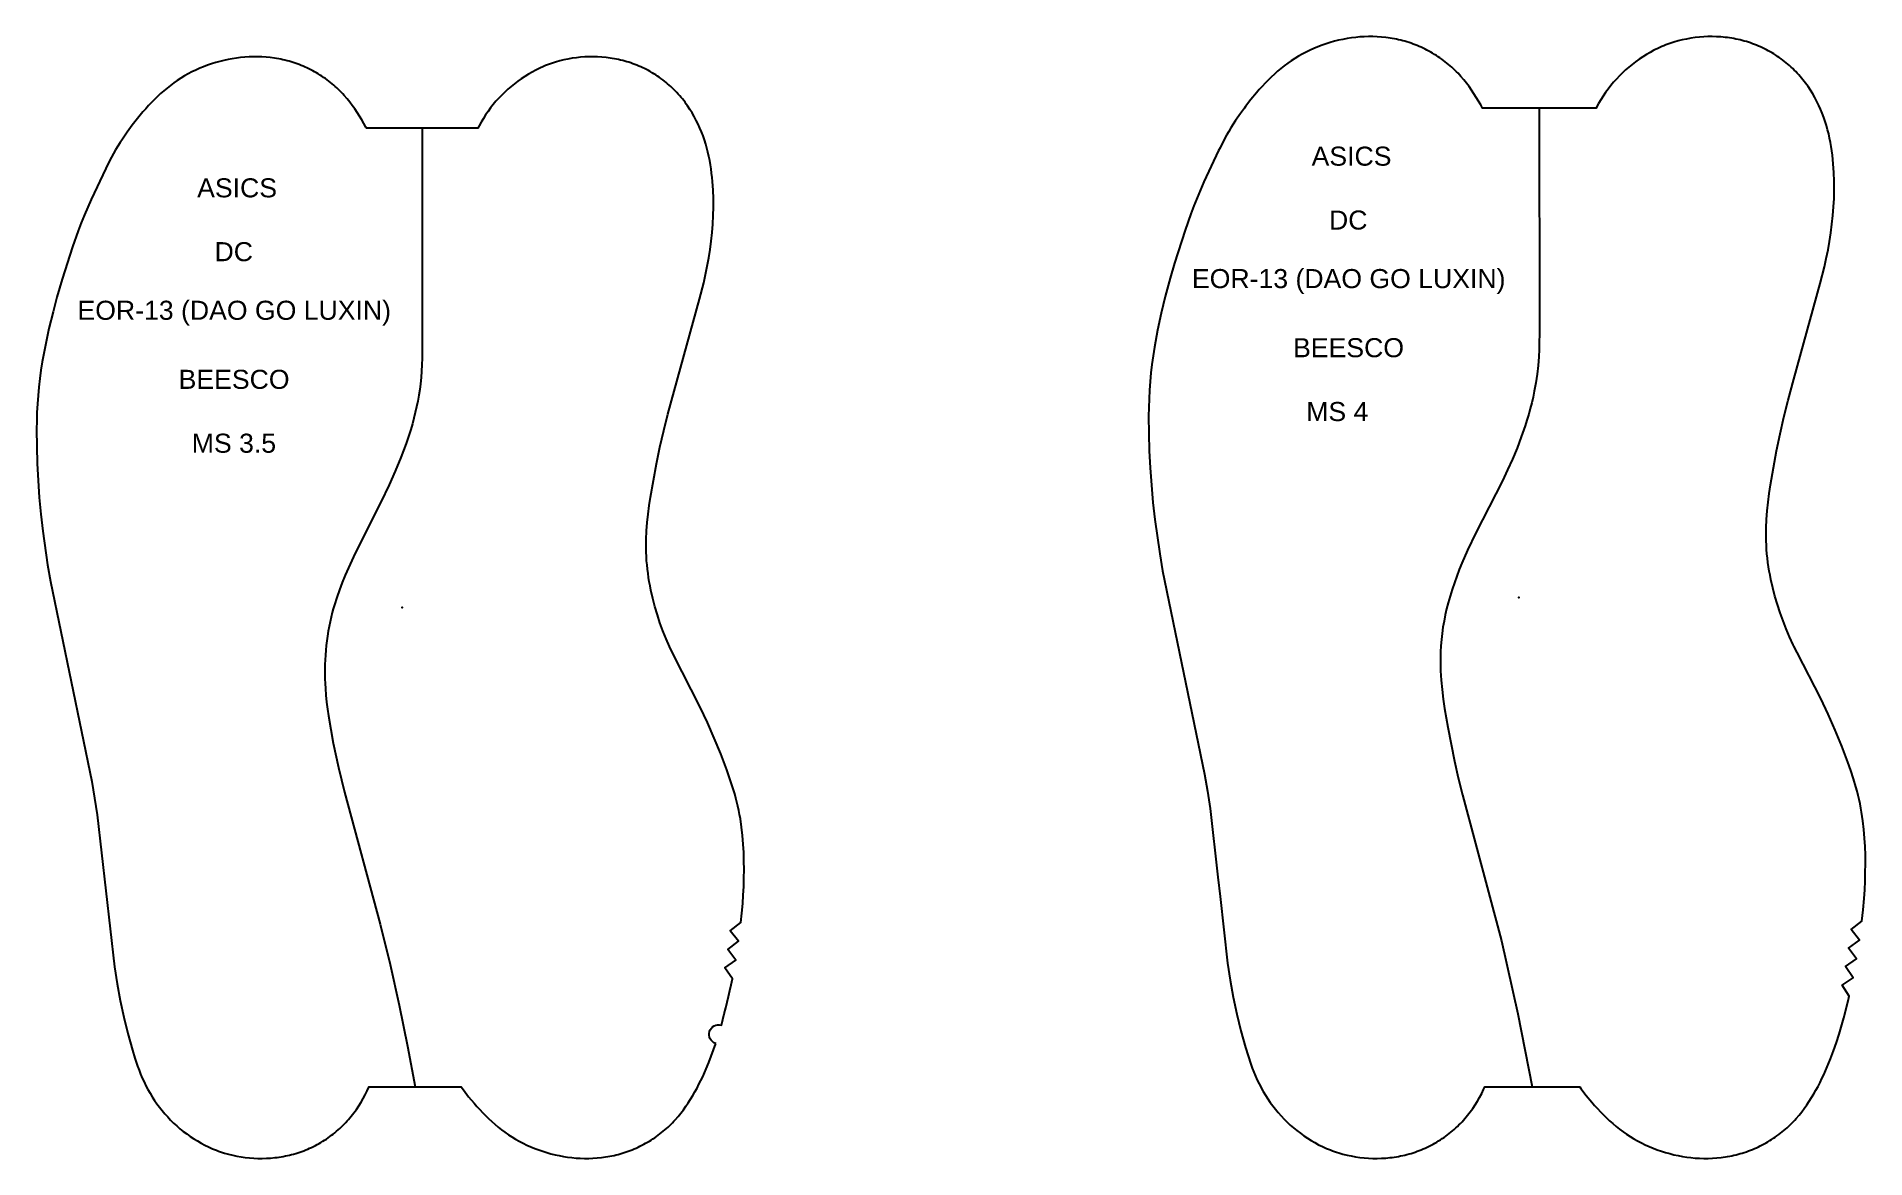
# Model space of a CAD drawing. Extents: x -897 to 5208, y 4 to 324.
# Drawn here: x -896.8 to -512.9, y 4 to 239.5 of the extents above; entities that cross this region are included whole.
import ezdxf

# ---------------------------------------------------------------- set-up
doc = ezdxf.new("R2010")
doc.units = 0
doc.layers.add('CK_LEVEL_1', color=7, linetype='CONTINUOUS')
doc.layers.add('DEFAULT', color=7, linetype='CONTINUOUS')
doc.styles.add('ARIAL_REGULAR', font='txt')

msp = doc.modelspace()

# ---------------------------------------------------------------- texts
at = {"layer": 'CK_LEVEL_1', "color": 7, "style": 'ARIAL_REGULAR'}
for s, p in [('ASICS', (-629.17, 212.4)), ('ASICS', (-863.11, 205.75)), ('DC', (-625.52, 198.99)), ('DC', (-859.46, 192.35)), ('EOR-13 (DAO GO LUXIN)', (-654.29, 186.7)), ('EOR-13 (DAO GO LUXIN)', (-888.23, 180.05)), ('BEESCO', (-633.06, 172.19)), ('BEESCO', (-867, 165.55)), ('MS 4', (-630.3, 158.79)), ('MS 3.5', (-864.24, 152.14))]:
    msp.add_text(s, height=4, dxfattribs=at).set_placement(p)

# ---------------------------------------------------------------- linework, layer by layer
at = {"layer": 'DEFAULT'}
msp.add_lwpolyline([(-533.77, 135.45), (-533.75, 136.35), (-533.66, 138.16), (-533.51, 139.98), (-533.32, 141.78), (-533.09, 143.58), (-532.83, 145.38), (-532.23, 148.96), (-531.56, 152.53), (-530.83, 156.08), (-530.02, 159.62), (-529.14, 163.15), (-527.92, 167.6), (-522.4, 187.66), (-521.52, 191.17), (-521.13, 192.95), (-520.77, 194.73), (-520.46, 196.52), (-520.19, 198.31), (-519.95, 200.11), (-519.75, 201.92), (-519.6, 203.73), (-519.51, 205.54), (-519.46, 207.35), (-519.47, 209.17), (-519.54, 210.98), (-519.66, 212.79), (-519.74, 213.7), (-519.84, 214.6), (-519.96, 215.5), (-520.1, 216.4), (-520.25, 217.3), (-520.43, 218.19), (-520.63, 219.07), (-520.85, 219.95), (-521.09, 220.82), (-521.36, 221.69), (-521.66, 222.55), (-521.98, 223.4), (-522.33, 224.24), (-522.7, 225.06), (-523.1, 225.88), (-523.52, 226.68), (-523.97, 227.47), (-524.45, 228.24), (-524.96, 229), (-525.22, 229.37), (-525.49, 229.73), (-525.76, 230.09), (-526.04, 230.45), (-526.33, 230.8), (-526.62, 231.15), (-526.92, 231.49), (-527.23, 231.82), (-527.54, 232.15), (-527.86, 232.48), (-528.18, 232.79), (-528.51, 233.1), (-528.85, 233.41), (-529.19, 233.71), (-529.54, 234), (-529.89, 234.28), (-530.25, 234.56), (-530.62, 234.83), (-530.99, 235.1), (-531.36, 235.35), (-531.74, 235.6), (-532.12, 235.85), (-532.51, 236.08), (-532.9, 236.31), (-533.3, 236.53), (-533.7, 236.74), (-534.1, 236.95), (-534.51, 237.15), (-534.92, 237.34), (-535.34, 237.52), (-535.76, 237.69), (-536.18, 237.86), (-536.61, 238.01), (-537.04, 238.16), (-537.47, 238.31), (-537.9, 238.44), (-538.34, 238.57), (-538.77, 238.69), (-539.21, 238.8), (-539.66, 238.9), (-540.1, 238.99), (-540.55, 239.08), (-540.99, 239.16), (-541.44, 239.23), (-541.89, 239.29), (-542.34, 239.34), (-542.79, 239.39), (-543.25, 239.43), (-544.15, 239.48), (-545.06, 239.5), (-545.97, 239.5), (-546.87, 239.46), (-547.78, 239.39), (-548.68, 239.29), (-549.58, 239.16), (-550.47, 238.99), (-551.36, 238.8), (-552.24, 238.58), (-553.11, 238.33), (-553.55, 238.19), (-553.98, 238.05), (-554.4, 237.9), (-554.83, 237.74), (-555.25, 237.57), (-555.67, 237.39), (-556.08, 237.21), (-556.5, 237.02), (-557.31, 236.62), (-558.11, 236.19), (-558.9, 235.74), (-559.67, 235.26), (-560.42, 234.75), (-561.16, 234.22), (-561.88, 233.67), (-562.58, 233.09), (-563.26, 232.49), (-563.92, 231.88), (-564.57, 231.24), (-565.19, 230.58), (-565.79, 229.9), (-566.37, 229.2), (-566.93, 228.48), (-567.47, 227.75), (-567.98, 227), (-568.48, 226.24), (-568.94, 225.46), (-569.39, 224.67), (-569.47, 224.5), (-593.32, 224.5), (-593.68, 225.17), (-594.14, 225.96), (-594.61, 226.74), (-595.09, 227.5), (-595.6, 228.26), (-596.13, 229), (-596.67, 229.73), (-597.24, 230.43), (-597.83, 231.12), (-598.13, 231.46), (-598.44, 231.79), (-598.76, 232.12), (-599.08, 232.44), (-599.4, 232.75), (-599.74, 233.06), (-600.08, 233.36), (-600.42, 233.65), (-600.77, 233.94), (-601.13, 234.22), (-601.49, 234.5), (-601.85, 234.77), (-602.23, 235.03), (-602.6, 235.28), (-602.98, 235.53), (-603.37, 235.77), (-603.76, 236), (-604.15, 236.23), (-604.55, 236.45), (-604.95, 236.66), (-605.36, 236.87), (-605.76, 237.07), (-606.18, 237.26), (-606.59, 237.44), (-607.01, 237.61), (-607.43, 237.78), (-607.86, 237.94), (-608.28, 238.1), (-608.71, 238.24), (-609.15, 238.38), (-609.58, 238.51), (-610.02, 238.63), (-610.46, 238.74), (-610.9, 238.85), (-611.34, 238.95), (-611.79, 239.04), (-612.23, 239.12), (-612.68, 239.19), (-613.13, 239.26), (-613.58, 239.32), (-614.48, 239.41), (-615.39, 239.47), (-616.29, 239.5), (-617.2, 239.5), (-618.11, 239.48), (-619.02, 239.42), (-619.92, 239.34), (-620.82, 239.23), (-621.72, 239.09), (-622.61, 238.92), (-623.5, 238.73), (-624.38, 238.51), (-625.25, 238.26), (-626.12, 237.99), (-626.98, 237.7), (-627.83, 237.38), (-628.67, 237.03), (-629.5, 236.66), (-630.31, 236.26), (-631.12, 235.84), (-631.91, 235.39), (-632.68, 234.92), (-633.44, 234.42), (-634.18, 233.9), (-634.9, 233.36), (-635.61, 232.79), (-636.31, 232.21), (-636.98, 231.6), (-637.65, 230.98), (-638.3, 230.35), (-638.93, 229.7), (-639.56, 229.04), (-640.17, 228.37), (-640.76, 227.68), (-641.92, 226.28), (-643.03, 224.85), (-643.28, 224.5), (-644.1, 223.38), (-645.13, 221.88), (-646.1, 220.35), (-646.57, 219.57), (-647.02, 218.79), (-647.88, 217.19), (-648.38, 216.18), (-648.69, 215.57), (-651.77, 208.98), (-652.51, 207.33), (-653.22, 205.66), (-653.89, 203.97), (-654.52, 202.27), (-655.72, 198.84), (-657.94, 191.93), (-658.85, 188.81), (-659.89, 184.93), (-660.75, 181.41), (-661.51, 177.86), (-662.17, 174.29), (-662.46, 172.49), (-662.7, 170.69), (-662.91, 168.89), (-663.08, 167.08), (-663.21, 165.27), (-663.3, 163.46), (-663.36, 161.64), (-663.38, 159.83), (-663.36, 156.2), (-663.25, 152.57), (-663.06, 148.94), (-662.81, 145.32), (-662.47, 141.71), (-662.06, 138.1), (-661.05, 130.91), (-660.45, 127.33), (-651.68, 84.65), (-651.05, 81.07), (-650.49, 77.49), (-648.84, 63.06), (-648.38, 58.99), (-646.83, 45.01), (-646.3, 41.42), (-645.65, 37.85), (-644.89, 34.3), (-644.03, 30.77), (-643.05, 27.28), (-642.52, 25.54), (-641.94, 23.82), (-641.63, 22.96), (-641.3, 22.12), (-640.95, 21.28), (-640.58, 20.46), (-640.19, 19.64), (-639.85, 19), (-639.76, 18.84), (-639.32, 18.04), (-638.85, 17.27), (-638.36, 16.5), (-637.85, 15.75), (-637.31, 15.02), (-636.75, 14.31), (-636.17, 13.61), (-635.57, 12.93), (-634.95, 12.27), (-634.3, 11.63), (-633.64, 11.01), (-632.96, 10.41), (-632.25, 9.84), (-631.53, 9.28), (-630.8, 8.75), (-630.04, 8.25), (-629.27, 7.77), (-628.49, 7.31), (-627.69, 6.88), (-626.87, 6.48), (-626.46, 6.29), (-626.04, 6.11), (-625.63, 5.94), (-625.2, 5.77), (-624.78, 5.61), (-624.35, 5.46), (-623.92, 5.31), (-623.49, 5.17), (-622.62, 4.92), (-621.74, 4.7), (-620.85, 4.51), (-619.96, 4.35), (-619.06, 4.22), (-618.16, 4.12), (-617.25, 4.05), (-616.34, 4.01), (-615.44, 4), (-614.53, 4.02), (-613.62, 4.08), (-613.17, 4.11), (-612.72, 4.16), (-612.27, 4.21), (-611.82, 4.28), (-611.37, 4.35), (-610.92, 4.43), (-610.48, 4.51), (-610.03, 4.61), (-609.59, 4.71), (-609.15, 4.82), (-608.71, 4.94), (-608.28, 5.06), (-607.84, 5.2), (-607.41, 5.34), (-606.98, 5.49), (-606.56, 5.65), (-606.14, 5.81), (-605.72, 5.99), (-605.3, 6.17), (-604.89, 6.36), (-604.48, 6.56), (-604.08, 6.76), (-603.68, 6.97), (-603.28, 7.19), (-602.89, 7.42), (-602.5, 7.66), (-602.11, 7.9), (-601.74, 8.15), (-601.36, 8.41), (-600.99, 8.67), (-600.63, 8.94), (-600.27, 9.22), (-599.92, 9.51), (-599.57, 9.8), (-599.23, 10.1), (-598.89, 10.4), (-598.56, 10.71), (-598.24, 11.03), (-597.92, 11.35), (-597.6, 11.68), (-597.3, 12.02), (-597, 12.36), (-596.71, 12.7), (-596.42, 13.05), (-596.14, 13.41), (-595.86, 13.77), (-595.59, 14.14), (-595.33, 14.51), (-594.83, 15.26), (-594.35, 16.04), (-593.9, 16.82), (-593.47, 17.63), (-593.08, 18.44), (-592.82, 19), (-572.9, 19), (-572.65, 18.66), (-571.54, 17.22), (-570.38, 15.82), (-569.79, 15.14), (-569.18, 14.47), (-568.56, 13.8), (-567.92, 13.16), (-567.27, 12.52), (-566.61, 11.9), (-565.93, 11.3), (-565.24, 10.71), (-564.53, 10.15), (-563.8, 9.6), (-563.06, 9.08), (-562.3, 8.58), (-561.53, 8.11), (-560.74, 7.66), (-559.94, 7.24), (-559.12, 6.84), (-558.29, 6.47), (-557.45, 6.13), (-556.6, 5.81), (-555.74, 5.51), (-554.87, 5.24), (-554, 5), (-553.12, 4.78), (-552.23, 4.58), (-551.34, 4.42), (-550.44, 4.28), (-549.54, 4.17), (-548.64, 4.08), (-547.73, 4.03), (-546.83, 4), (-545.92, 4), (-545.01, 4.03), (-544.1, 4.1), (-543.2, 4.19), (-542.75, 4.25), (-542.3, 4.31), (-541.86, 4.39), (-541.41, 4.47), (-540.97, 4.56), (-540.52, 4.66), (-540.08, 4.76), (-539.64, 4.88), (-539.2, 5), (-538.77, 5.13), (-538.34, 5.26), (-537.91, 5.41), (-537.48, 5.56), (-537.06, 5.72), (-536.63, 5.89), (-536.21, 6.06), (-535.8, 6.25), (-535.39, 6.44), (-534.98, 6.64), (-534.57, 6.84), (-534.17, 7.05), (-533.77, 7.27), (-533.38, 7.5), (-532.99, 7.73), (-532.61, 7.97), (-532.22, 8.22), (-531.85, 8.48), (-531.48, 8.74), (-531.11, 9.01), (-530.75, 9.28), (-530.39, 9.56), (-530.04, 9.85), (-529.7, 10.15), (-529.36, 10.45), (-529.03, 10.75), (-528.7, 11.07), (-528.38, 11.39), (-528.06, 11.71), (-527.75, 12.04), (-527.45, 12.38), (-526.86, 13.07), (-526.29, 13.78), (-525.75, 14.5), (-525.22, 15.25), (-524.72, 16), (-524.23, 16.77), (-523.76, 17.55), (-523.31, 18.33), (-522.87, 19.13), (-522.45, 19.93), (-522.05, 20.75), (-521.66, 21.57), (-520.92, 23.23), (-520.24, 24.91), (-519.61, 26.61), (-519.02, 28.33), (-518.46, 30.05), (-517.44, 33.54), (-516.54, 37.05), (-516.31, 38.03), (-517.83, 40.4), (-515.47, 41.94), (-517.07, 44.26), (-514.77, 45.88), (-516.44, 48.15), (-514.18, 49.83), (-515.9, 52.07), (-513.67, 53.8), (-513.41, 56.18), (-513.2, 58.56), (-513.07, 60.37), (-512.99, 62.19), (-512.94, 64), (-512.92, 65.82), (-512.93, 67.63), (-512.99, 69.45), (-513.09, 71.26), (-513.24, 73.07), (-513.44, 74.87), (-513.71, 76.67), (-513.86, 77.56), (-514.04, 78.45), (-514.23, 79.34), (-514.44, 80.22), (-514.66, 81.1), (-514.9, 81.98), (-515.43, 83.71), (-516, 85.44), (-516.61, 87.15), (-517.9, 90.54), (-519.28, 93.9), (-520.72, 97.23), (-522.25, 100.53), (-527.25, 110.2), (-527.92, 111.54), (-528.06, 111.83), (-528.83, 113.47), (-529.55, 115.14), (-530.21, 116.83), (-530.83, 118.54), (-531.4, 120.26), (-531.91, 122), (-532.37, 123.76), (-532.77, 125.53), (-532.94, 126.42), (-533.1, 127.31), (-533.25, 128.21), (-533.38, 129.11), (-533.49, 130.01), (-533.58, 130.91), (-533.65, 131.82), (-533.71, 132.72), (-533.75, 133.63), (-533.77, 134.54)], close=True, dxfattribs=at)
msp.add_lwpolyline([(-754.25, 28.14, -0.990286), (-753.07, 31.96, 0.010952), (-750.75, 41.68), (-752.36, 43.99), (-750.06, 45.62), (-751.73, 47.89), (-749.48, 49.58), (-751.2, 51.81), (-748.98, 53.55), (-748.77, 55.52), (-748.59, 57.5), (-748.47, 59.28), (-748.38, 61.06), (-748.33, 62.85), (-748.31, 64.63), (-748.32, 66.42), (-748.38, 68.2), (-748.47, 69.98), (-748.62, 71.76), (-748.82, 73.53), (-749.08, 75.3), (-749.23, 76.18), (-749.4, 77.06), (-749.59, 77.93), (-749.79, 78.8), (-750.01, 79.66), (-750.25, 80.52), (-750.77, 82.23), (-751.33, 83.92), (-751.93, 85.6), (-753.21, 88.94), (-754.56, 92.24), (-755.98, 95.51), (-757.49, 98.74), (-763.22, 109.85), (-763.98, 111.46), (-764.69, 113.1), (-765.35, 114.75), (-765.96, 116.43), (-766.51, 118.13), (-767.02, 119.84), (-767.47, 121.56), (-767.87, 123.3), (-768.04, 124.18), (-768.2, 125.06), (-768.35, 125.94), (-768.47, 126.82), (-768.58, 127.71), (-768.68, 128.59), (-768.75, 129.48), (-768.81, 130.37), (-768.84, 131.26), (-768.86, 132.16), (-768.86, 133.05), (-768.84, 133.94), (-768.76, 135.72), (-768.62, 137.5), (-768.43, 139.28), (-768.2, 141.05), (-767.94, 142.81), (-767.35, 146.33), (-766.69, 149.84), (-765.96, 153.33), (-765.16, 156.81), (-764.3, 160.27), (-757.64, 184.35), (-756.77, 187.81), (-756.38, 189.55), (-756.03, 191.3), (-755.72, 193.06), (-755.45, 194.83), (-755.22, 196.59), (-755.03, 198.37), (-754.88, 200.15), (-754.78, 201.93), (-754.74, 203.71), (-754.75, 205.5), (-754.81, 207.28), (-754.93, 209.06), (-755.02, 209.95), (-755.12, 210.84), (-755.23, 211.72), (-755.37, 212.6), (-755.52, 213.48), (-755.69, 214.36), (-755.89, 215.23), (-756.11, 216.09), (-756.35, 216.95), (-756.62, 217.8), (-756.91, 218.64), (-757.23, 219.48), (-757.57, 220.3), (-757.94, 221.11), (-758.33, 221.91), (-758.75, 222.7), (-759.2, 223.47), (-759.67, 224.23), (-760.17, 224.97), (-760.43, 225.34), (-760.69, 225.7), (-760.96, 226.05), (-761.24, 226.4), (-761.52, 226.74), (-761.81, 227.08), (-762.11, 227.42), (-762.41, 227.74), (-762.72, 228.07), (-763.03, 228.38), (-763.35, 228.69), (-763.68, 229), (-764.01, 229.3), (-764.35, 229.59), (-764.69, 229.88), (-765.04, 230.15), (-765.39, 230.43), (-765.75, 230.69), (-766.11, 230.95), (-766.48, 231.2), (-766.85, 231.45), (-767.23, 231.69), (-767.61, 231.92), (-768, 232.14), (-768.39, 232.36), (-768.78, 232.57), (-769.18, 232.77), (-769.58, 232.96), (-769.99, 233.14), (-770.4, 233.32), (-770.81, 233.49), (-771.23, 233.66), (-771.64, 233.81), (-772.07, 233.96), (-772.49, 234.1), (-772.92, 234.23), (-773.34, 234.35), (-773.78, 234.47), (-774.21, 234.58), (-774.64, 234.68), (-775.08, 234.77), (-775.52, 234.85), (-775.96, 234.93), (-776.4, 235), (-776.84, 235.06), (-777.28, 235.12), (-778.17, 235.2), (-779.06, 235.25), (-779.95, 235.28), (-780.84, 235.27), (-781.74, 235.23), (-782.63, 235.16), (-783.51, 235.07), (-784.4, 234.94), (-785.28, 234.79), (-786.15, 234.6), (-787.01, 234.39), (-787.87, 234.14), (-788.3, 234.01), (-788.72, 233.87), (-789.14, 233.72), (-789.56, 233.57), (-789.97, 233.4), (-790.39, 233.23), (-791.2, 232.87), (-792, 232.48), (-792.79, 232.06), (-793.57, 231.62), (-794.33, 231.15), (-795.07, 230.66), (-795.8, 230.14), (-796.51, 229.6), (-797.2, 229.04), (-797.87, 228.45), (-798.53, 227.85), (-799.17, 227.22), (-799.78, 226.58), (-800.38, 225.91), (-800.95, 225.23), (-801.51, 224.53), (-802.04, 223.81), (-802.55, 223.08), (-803.03, 222.33), (-803.5, 221.57), (-803.94, 220.8), (-804.21, 220.28), (-827.56, 220.28), (-827.69, 220.51), (-828.12, 221.29), (-828.57, 222.06), (-829.03, 222.82), (-829.52, 223.58), (-830.02, 224.31), (-830.54, 225.04), (-831.08, 225.75), (-831.64, 226.44), (-832.22, 227.12), (-832.52, 227.45), (-832.83, 227.77), (-833.14, 228.09), (-833.46, 228.4), (-833.78, 228.71), (-834.11, 229.01), (-834.45, 229.3), (-834.79, 229.59), (-835.13, 229.87), (-835.48, 230.14), (-835.84, 230.41), (-836.2, 230.67), (-836.57, 230.93), (-836.94, 231.18), (-837.31, 231.42), (-837.69, 231.65), (-838.08, 231.88), (-838.47, 232.1), (-838.86, 232.32), (-839.25, 232.52), (-839.65, 232.72), (-840.06, 232.92), (-840.46, 233.1), (-840.87, 233.28), (-841.28, 233.45), (-841.7, 233.61), (-842.12, 233.77), (-842.54, 233.92), (-842.96, 234.06), (-843.39, 234.19), (-843.81, 234.32), (-844.24, 234.43), (-844.68, 234.54), (-845.11, 234.65), (-845.55, 234.74), (-845.98, 234.83), (-846.42, 234.91), (-846.86, 234.98), (-847.75, 235.1), (-848.63, 235.19), (-849.52, 235.25), (-850.42, 235.27), (-851.31, 235.28), (-852.2, 235.25), (-853.09, 235.19), (-853.98, 235.11), (-854.86, 235), (-855.75, 234.86), (-856.62, 234.7), (-857.49, 234.51), (-858.36, 234.29), (-859.22, 234.05), (-860.07, 233.79), (-860.92, 233.5), (-861.75, 233.18), (-862.58, 232.85), (-863.39, 232.48), (-864.2, 232.09), (-864.99, 231.68), (-865.77, 231.24), (-866.53, 230.78), (-867.27, 230.29), (-868, 229.78), (-868.72, 229.25), (-869.41, 228.69), (-870.1, 228.12), (-870.77, 227.53), (-871.42, 226.92), (-872.06, 226.3), (-872.69, 225.66), (-873.3, 225.02), (-873.9, 224.36), (-874.49, 223.68), (-875.63, 222.31), (-876.73, 220.9), (-877.78, 219.46), (-878.8, 217.99), (-879.28, 217.25), (-879.76, 216.49), (-880.22, 215.73), (-880.66, 214.96), (-881.51, 213.39), (-882.31, 211.8), (-885.35, 205.33), (-886.08, 203.7), (-886.78, 202.06), (-887.44, 200.41), (-888.07, 198.74), (-889.25, 195.37), (-891.44, 188.58), (-892.53, 184.83), (-893.36, 181.7), (-894.21, 178.24), (-894.97, 174.75), (-895.62, 171.24), (-895.9, 169.48), (-896.14, 167.71), (-896.35, 165.94), (-896.51, 164.16), (-896.64, 162.38), (-896.73, 160.6), (-896.79, 158.82), (-896.82, 157.03), (-896.79, 153.46), (-896.68, 149.89), (-896.5, 146.33), (-896.24, 142.77), (-895.91, 139.22), (-895.5, 135.67), (-894.51, 128.6), (-893.91, 125.08), (-885.25, 83.15), (-884.63, 79.63), (-884.07, 76.11), (-880.45, 44.19), (-879.93, 40.66), (-879.28, 37.15), (-878.53, 33.66), (-877.67, 30.2), (-876.71, 26.76), (-876.18, 25.06), (-875.61, 23.36), (-875.3, 22.53), (-874.97, 21.7), (-874.62, 20.88), (-874.26, 20.07), (-873.86, 19.27), (-873.44, 18.48), (-873, 17.7), (-872.54, 16.94), (-872.05, 16.19), (-871.54, 15.46), (-871.01, 14.74), (-870.46, 14.04), (-869.88, 13.36), (-869.29, 12.7), (-868.67, 12.05), (-868.04, 11.43), (-867.38, 10.82), (-866.71, 10.24), (-866.01, 9.67), (-865.3, 9.13), (-864.58, 8.62), (-863.83, 8.12), (-863.07, 7.66), (-862.3, 7.21), (-861.51, 6.79), (-860.71, 6.4), (-859.89, 6.04), (-859.48, 5.87), (-859.07, 5.71), (-858.65, 5.55), (-858.23, 5.41), (-857.8, 5.27), (-857.38, 5.13), (-856.52, 4.89), (-855.65, 4.67), (-854.78, 4.49), (-853.9, 4.33), (-853.02, 4.21), (-852.13, 4.11), (-851.24, 4.04), (-850.35, 4.01), (-849.46, 4), (-848.57, 4.02), (-847.68, 4.08), (-846.79, 4.16), (-846.34, 4.21), (-845.9, 4.28), (-845.46, 4.34), (-845.02, 4.42), (-844.58, 4.51), (-844.15, 4.6), (-843.71, 4.7), (-843.28, 4.81), (-842.85, 4.92), (-842.42, 5.05), (-842, 5.18), (-841.57, 5.32), (-841.15, 5.47), (-840.73, 5.62), (-840.32, 5.78), (-839.9, 5.95), (-839.5, 6.13), (-839.09, 6.32), (-838.69, 6.51), (-838.29, 6.71), (-837.9, 6.92), (-837.5, 7.13), (-837.12, 7.36), (-836.74, 7.59), (-836.36, 7.83), (-835.99, 8.07), (-835.62, 8.32), (-835.26, 8.58), (-834.9, 8.85), (-834.54, 9.12), (-834.2, 9.4), (-833.85, 9.69), (-833.52, 9.98), (-833.18, 10.28), (-832.86, 10.58), (-832.54, 10.89), (-832.22, 11.21), (-831.92, 11.53), (-831.61, 11.86), (-831.32, 12.19), (-831.03, 12.53), (-830.75, 12.88), (-830.47, 13.23), (-830.2, 13.58), (-829.93, 13.94), (-829.67, 14.3), (-829.18, 15.04), (-828.71, 15.8), (-828.26, 16.57), (-827.84, 17.36), (-827.45, 18.16), (-827.08, 18.97), (-827.07, 19), (-807.68, 19), (-807.22, 18.37), (-806.12, 16.96), (-804.98, 15.59), (-804.4, 14.92), (-803.8, 14.26), (-803.18, 13.61), (-802.56, 12.98), (-801.92, 12.35), (-801.26, 11.75), (-800.59, 11.16), (-799.91, 10.58), (-799.21, 10.03), (-798.5, 9.49), (-797.77, 8.98), (-797.02, 8.5), (-796.26, 8.03), (-795.48, 7.59), (-794.69, 7.18), (-793.89, 6.79), (-793.07, 6.43), (-792.25, 6.09), (-791.41, 5.78), (-790.57, 5.49), (-789.71, 5.22), (-788.85, 4.98), (-787.99, 4.77), (-787.12, 4.58), (-786.24, 4.41), (-785.36, 4.28), (-784.47, 4.17), (-783.58, 4.08), (-782.69, 4.03), (-781.8, 4), (-780.91, 4), (-780.02, 4.03), (-779.13, 4.09), (-778.24, 4.18), (-777.36, 4.3), (-776.92, 4.37), (-776.48, 4.45), (-776.04, 4.53), (-775.6, 4.63), (-775.17, 4.73), (-774.74, 4.84), (-774.31, 4.96), (-773.88, 5.09), (-773.46, 5.22), (-773.03, 5.36), (-772.61, 5.51), (-772.19, 5.66), (-771.78, 5.83), (-771.37, 6), (-770.96, 6.17), (-770.55, 6.36), (-770.15, 6.55), (-769.75, 6.75), (-769.35, 6.96), (-768.96, 7.17), (-768.57, 7.39), (-768.19, 7.62), (-767.81, 7.86), (-767.43, 8.1), (-767.06, 8.35), (-766.7, 8.6), (-766.33, 8.86), (-765.98, 9.13), (-765.63, 9.41), (-765.28, 9.69), (-764.94, 9.97), (-764.6, 10.27), (-764.27, 10.57), (-763.95, 10.87), (-763.63, 11.19), (-763.32, 11.5), (-763.02, 11.83), (-762.72, 12.16), (-762.13, 12.83), (-761.57, 13.52), (-761.03, 14.23), (-760.51, 14.96), (-760.01, 15.7), (-759.53, 16.45), (-759.06, 17.21), (-758.61, 17.99), (-758.18, 18.77), (-757.77, 19.56), (-757.37, 20.35), (-756.98, 21.16), (-756.25, 22.79), (-755.71, 24.11), (-755.2, 25.44), (-754.71, 26.78)], format="xyb", close=True, dxfattribs=at)
for points in [[(-581.4, 224.5), (-581.3, 178.6), (-581.38, 173.83), (-581.46, 172.25), (-581.61, 170.44), (-581.82, 168.63), (-582.09, 166.84), (-582.42, 165.05), (-582.67, 163.83), (-582.96, 162.62), (-583.27, 161.41), (-583.6, 160.21), (-583.96, 159.01), (-584.34, 157.82), (-585.15, 155.46), (-586.05, 153.13), (-587.01, 150.82), (-588.03, 148.53), (-589.1, 146.27), (-594.67, 135.35), (-596.44, 131.67), (-597.62, 128.98), (-598.18, 127.61), (-598.71, 126.24), (-599.21, 124.85), (-599.68, 123.45), (-600.12, 122.04), (-600.52, 120.62), (-600.83, 119.36), (-601.12, 118.08), (-601.37, 116.8), (-601.59, 115.51), (-601.78, 114.22), (-601.92, 112.93), (-602.03, 111.63), (-602.11, 110.33), (-602.13, 109.34), (-602.14, 108.35), (-602.13, 107.36), (-602.1, 106.37), (-601.98, 104.39), (-601.79, 102.41), (-601.56, 100.44), (-601.27, 98.47), (-600.61, 94.54), (-599.19, 87.42), (-598.39, 83.88), (-597.52, 80.36), (-589.33, 49.67), (-585.86, 34.38), (-582.86, 19)], [(-815.89, 220.28), (-815.86, 177.32), (-815.89, 171.96), (-815.93, 170.62), (-816, 169.29), (-816.09, 167.96), (-816.22, 166.63), (-816.38, 165.41), (-816.57, 164.2), (-816.79, 163), (-817.03, 161.8), (-817.31, 160.6), (-817.61, 159.41), (-817.93, 158.23), (-818.27, 157.05), (-818.74, 155.56), (-819.24, 154.07), (-819.77, 152.6), (-820.32, 151.14), (-821.51, 148.25), (-822.78, 145.4), (-824.52, 141.79), (-829.93, 131.03), (-831.34, 127.99), (-832.01, 126.46), (-832.64, 124.91), (-833.24, 123.35), (-833.8, 121.77), (-834.3, 120.18), (-834.53, 119.38), (-834.75, 118.57), (-835, 117.6), (-835.22, 116.63), (-835.42, 115.65), (-835.59, 114.66), (-835.75, 113.67), (-835.89, 112.68), (-836.01, 111.68), (-836.11, 110.68), (-836.18, 109.68), (-836.24, 108.68), (-836.28, 107.68), (-836.3, 106.67), (-836.3, 105.67), (-836.28, 104.67), (-836.25, 103.67), (-836.19, 102.67), (-836.08, 101.22), (-835.94, 99.77), (-835.76, 98.33), (-835.55, 96.9), (-835.08, 94.04), (-834.53, 91.19), (-833.42, 86.03), (-832.19, 80.89), (-824.71, 53.19), (-822.61, 44.71), (-820.7, 36.17), (-818.96, 27.6), (-817.37, 19)]]:
    msp.add_lwpolyline(points, dxfattribs=at)
for p in [(-820.06, 119.64), (-585.65, 121.75)]:
    msp.add_point(p, dxfattribs=at)

msp.set_redraw_order([(e.dxf.handle, doc.entitydb.next_handle()) for e in msp.query("TEXT MTEXT ATTDEF DIMENSION ARC_DIMENSION")])  # texts and dimensions are drawn at this point

doc.saveas('drawing.dxf')
